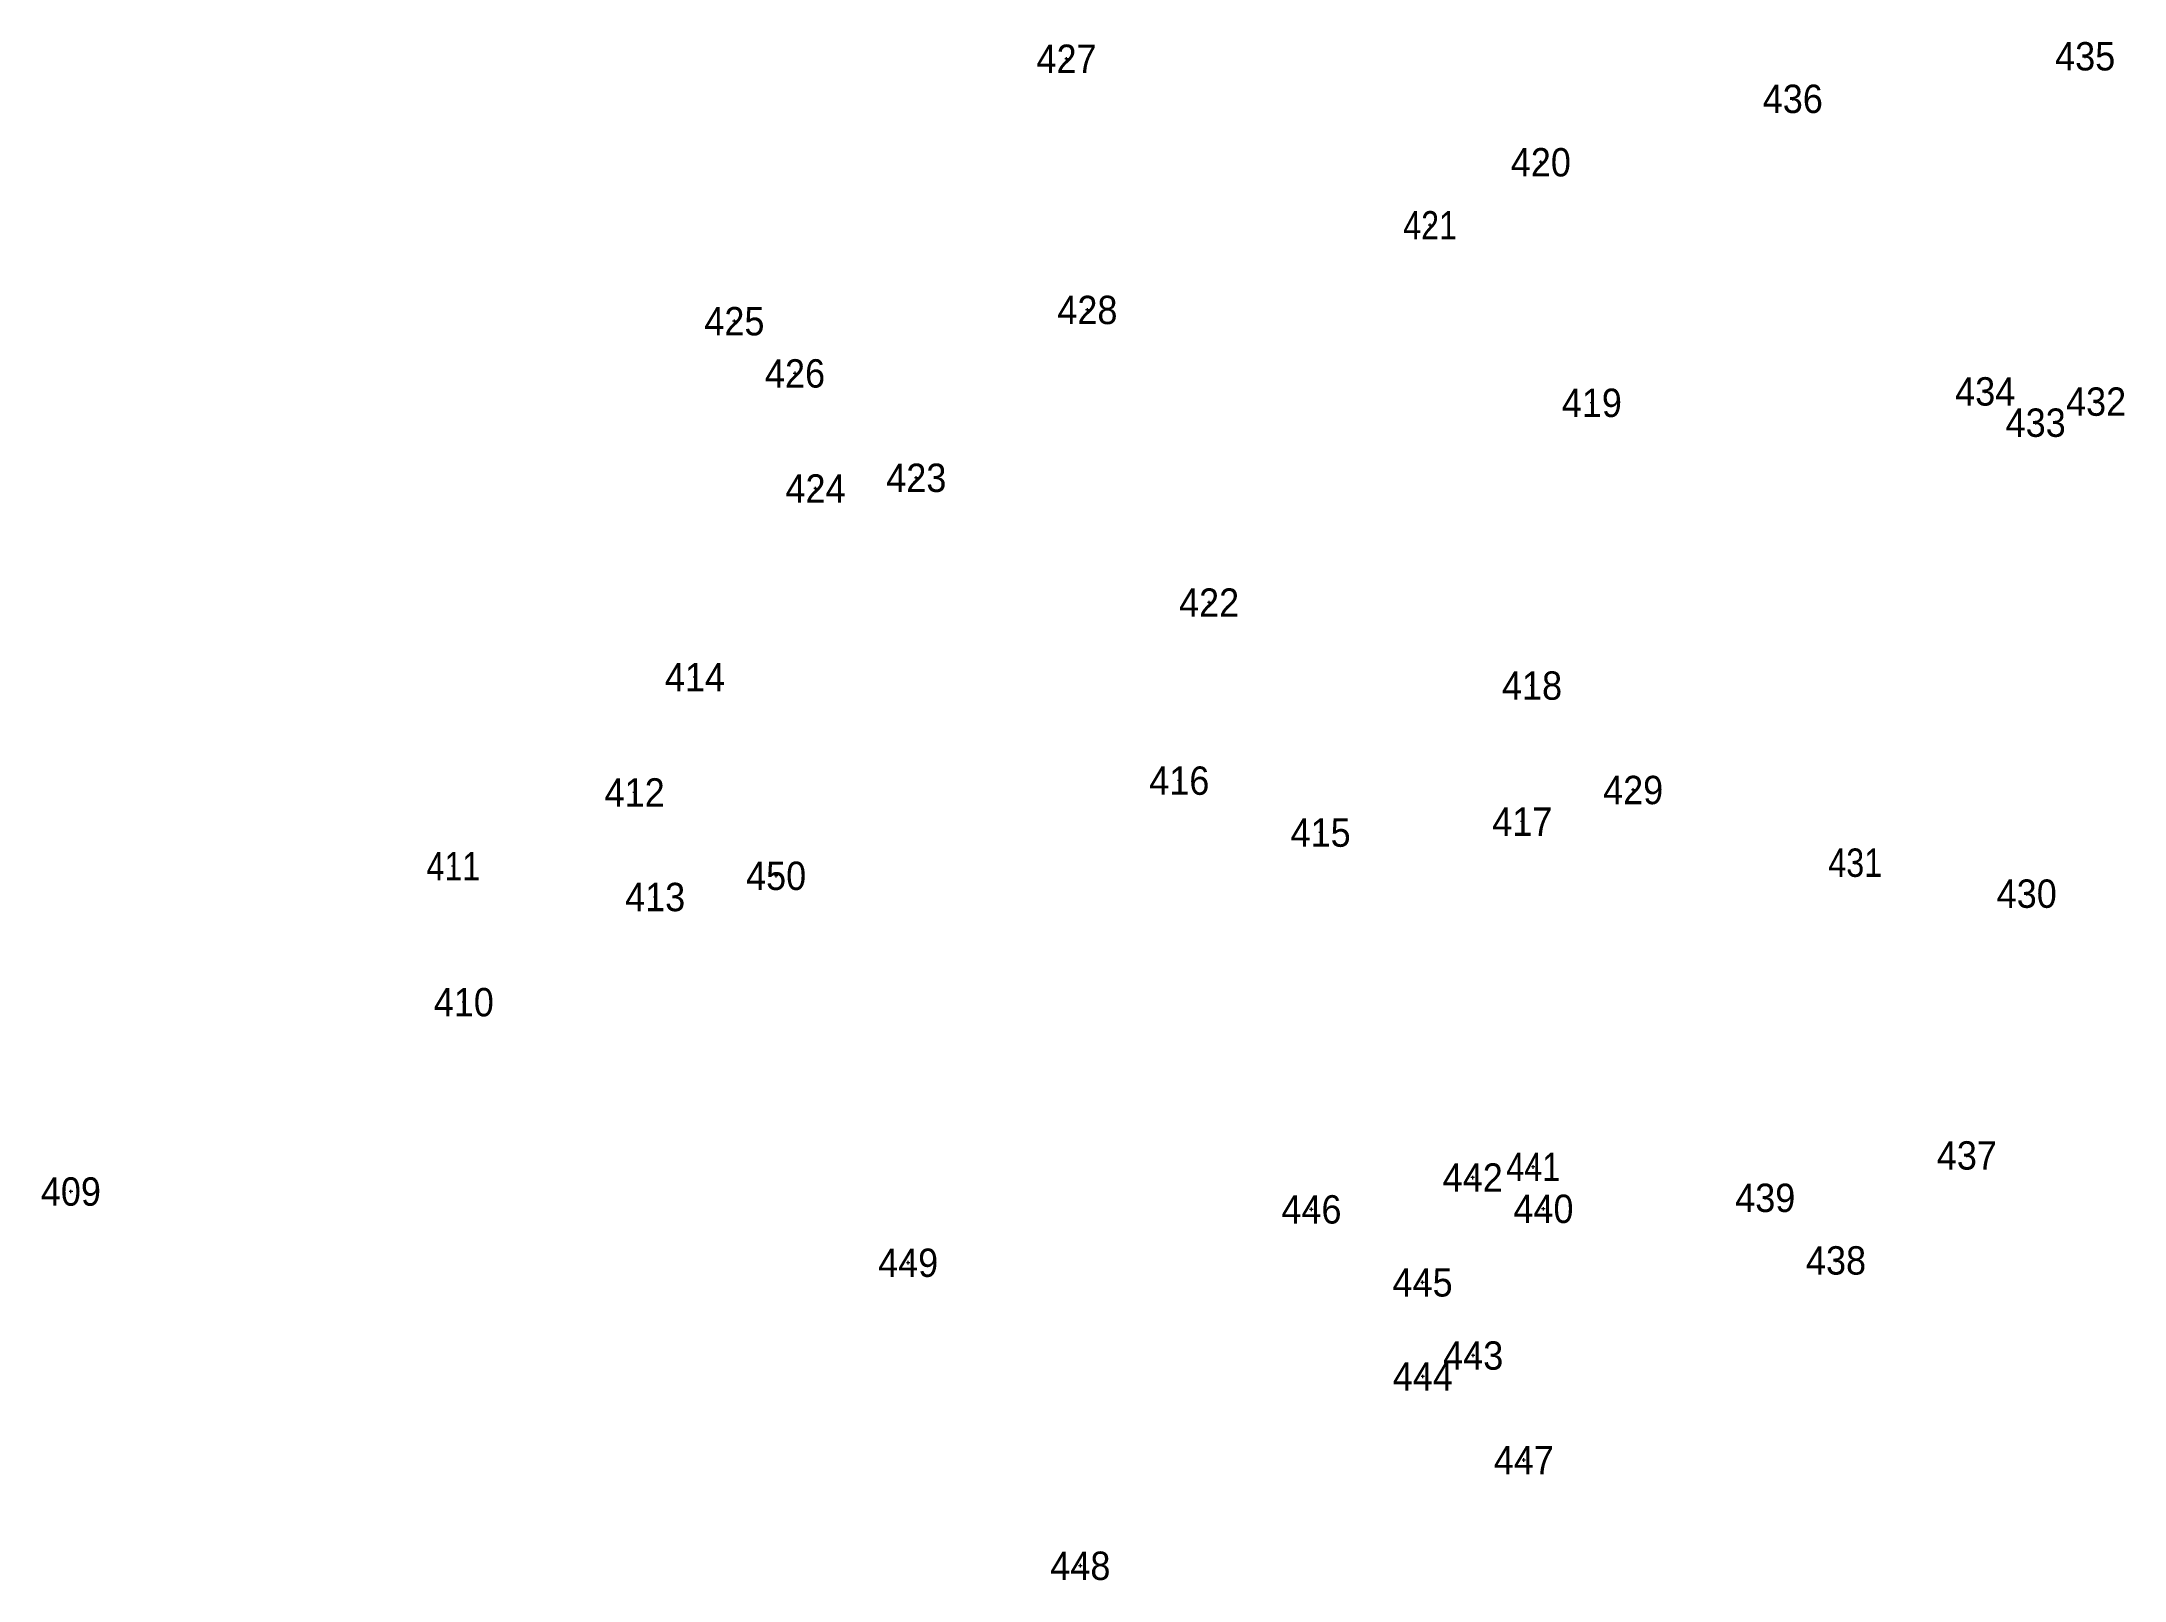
# Model space of a CAD drawing. Header units: metres. Extents: x 551938 to 556775, y 1847899 to 1849752.
# Drawn here: x 551938.2 to 552305.3, y 1847899.3 to 1848170.4 of the extents above; entities that cross this region are included whole.
import ezdxf
from ezdxf.enums import TextEntityAlignment as Align

# ---------------------------------------------------------------- set-up
doc = ezdxf.new("R2010")
doc.units = ezdxf.units.M
doc.header["$LTSCALE"] = 2
doc.layers.add('11', color=7, linetype='Continuous', lineweight=13)
doc.layers.add('12', color=7, linetype='Continuous')

msp = doc.modelspace()

# ---------------------------------------------------------------- texts
at = {"layer": '12'}
for s, width, p in [('427', 0.95, (552118.86, 1848164.92)), ('435', 0.95, (552298.37, 1848165.36)), ('436', 0.95, (552246.845, 1848157.86)), ('420', 0.95, (552202.44, 1848146.68)), ('421', 0.85, (552182.925, 1848135.57)), ('425', 0.95, (552060.32, 1848118.67)), ('428', 0.95, (552122.53, 1848120.66)), ('426', 0.95, (552071.005, 1848109.47)), ('434', 0.95, (552280.75, 1848106.3)), ('419', 0.95, (552211.43, 1848104.29)), ('432', 0.95, (552300.295, 1848104.5)), ('433', 0.95, (552289.65, 1848100.79)), ('424', 0.95, (552074.62, 1848089.19)), ('423', 0.95, (552092.38, 1848091.08)), ('422', 0.95, (552143.975, 1848069.08)), ('414', 0.95, (552053.37, 1848055.94)), ('418', 0.95, (552200.89, 1848054.46)), ('416', 0.95, (552138.725, 1848037.71)), ('412', 0.95, (552042.745, 1848035.63)), ('429', 0.95, (552218.71, 1848036.06)), ('417', 0.95, (552199.17, 1848030.48)), ('415', 0.95, (552163.63, 1848028.55)), ('411', 0.85, (552010.795, 1848022.64)), ('431', 0.85, (552257.845, 1848023.25)), ('450', 0.95, (552067.67, 1848020.94)), ('413', 0.95, (552046.35, 1848017.2)), ('430', 0.95, (552288.07, 1848017.79)), ('410', 0.95, (552012.63, 1847998.67)), ('437', 0.95, (552277.52, 1847971.66)), ('442', 0.95, (552190.435, 1847967.76)), ('441', 0.85, (552201.105, 1847969.63)), ('409', 0.95, (551943.39, 1847965.3)), ('439', 0.95, (552241.99, 1847964.19)), ('446', 0.95, (552162.015, 1847962.15)), ('440', 0.95, (552202.9, 1847962.25)), ('449', 0.95, (552090.94, 1847952.75)), ('438', 0.95, (552254.46, 1847953.16)), ('445', 0.95, (552181.6, 1847949.29)), ('443', 0.95, (552190.52, 1847936.4)), ('444', 0.95, (552181.64, 1847932.69)), ('447', 0.95, (552199.45, 1847917.98)), ('448', 0.95, (552121.29, 1847899.35))]:
    msp.add_text(s, height=5, dxfattribs=dict(at, width=width)).set_placement(p, align=Align.CENTER)

# ---------------------------------------------------------------- linework, layer by layer
at = {"layer": '11'}
for p, q in [((552119.18, 1848167.42), (552118.55, 1848167.42)), ((552118.86, 1848167.11), (552118.86, 1848167.73)), ((552298.69, 1848167.86), (552298.06, 1848167.86)), ((552298.37, 1848167.55), (552298.37, 1848168.17)), ((552247.16, 1848160.36), (552246.54, 1848160.36)), ((552246.85, 1848160.05), (552246.85, 1848160.67)), ((552202.76, 1848149.18), (552202.13, 1848149.18)), ((552202.44, 1848148.87), (552202.44, 1848149.5)), ((552183.23, 1848138.07), (552182.61, 1848138.07)), ((552182.92, 1848137.76), (552182.92, 1848138.38)), ((552122.84, 1848123.16), (552122.21, 1848123.16)), ((552122.53, 1848122.85), (552122.53, 1848123.48)), ((552060.64, 1848121.17), (552060.01, 1848121.17)), ((552060.32, 1848120.86), (552060.32, 1848121.48)), ((552071.32, 1848111.97), (552070.7, 1848111.97)), ((552071.01, 1848111.66), (552071.01, 1848112.28)), ((552281.06, 1848108.8), (552280.43, 1848108.8)), ((552280.75, 1848108.49), (552280.75, 1848109.11)), ((552211.75, 1848106.79), (552211.12, 1848106.79)), ((552211.43, 1848106.48), (552211.43, 1848107.1)), ((552300.61, 1848107), (552299.99, 1848107)), ((552300.3, 1848106.69), (552300.3, 1848107.32)), ((552289.96, 1848103.29), (552289.33, 1848103.29)), ((552289.65, 1848102.98), (552289.65, 1848103.6)), ((552092.7, 1848093.58), (552092.07, 1848093.58)), ((552092.38, 1848093.27), (552092.38, 1848093.89)), ((552074.93, 1848091.69), (552074.3, 1848091.69)), ((552074.62, 1848091.38), (552074.62, 1848092)), ((552144.29, 1848071.58), (552143.67, 1848071.58)), ((552143.98, 1848071.27), (552143.98, 1848071.89)), ((552053.68, 1848058.44), (552053.06, 1848058.44)), ((552053.37, 1848058.13), (552053.37, 1848058.76)), ((552201.2, 1848056.96), (552200.58, 1848056.96)), ((552200.89, 1848056.65), (552200.89, 1848057.28)), ((552043.07, 1848038.13), (552042.44, 1848038.13)), ((552042.75, 1848037.82), (552042.75, 1848038.44)), ((552139.04, 1848040.21), (552138.41, 1848040.21)), ((552138.73, 1848039.9), (552138.73, 1848040.52)), ((552219.02, 1848038.56), (552218.4, 1848038.56)), ((552218.71, 1848038.25), (552218.71, 1848038.88)), ((552163.94, 1848031.05), (552163.32, 1848031.05)), ((552163.63, 1848030.74), (552163.63, 1848031.36)), ((552199.49, 1848032.98), (552198.86, 1848032.98)), ((552199.17, 1848032.67), (552199.17, 1848033.3)), ((552011.1, 1848025.14), (552010.48, 1848025.14)), ((552010.79, 1848024.83), (552010.79, 1848025.45)), ((552067.98, 1848023.44), (552067.36, 1848023.44)), ((552067.67, 1848023.12), (552067.67, 1848023.75)), ((552258.16, 1848025.75), (552257.53, 1848025.75)), ((552257.84, 1848025.44), (552257.84, 1848026.06)), ((552046.66, 1848019.7), (552046.04, 1848019.7)), ((552046.35, 1848019.38), (552046.35, 1848020.01)), ((552288.38, 1848020.29), (552287.76, 1848020.29)), ((552288.07, 1848019.98), (552288.07, 1848020.6)), ((552012.94, 1848001.17), (552012.32, 1848001.17)), ((552012.63, 1848000.86), (552012.63, 1848001.48)), ((552201.41, 1847972.13), (552200.79, 1847972.13)), ((552201.1, 1847971.81), (552201.1, 1847972.44)), ((552277.84, 1847974.16), (552277.21, 1847974.16)), ((552277.52, 1847973.85), (552277.52, 1847974.47)), ((551943.39, 1847967.49), (551943.39, 1847968.12)), ((552190.75, 1847970.26), (552190.13, 1847970.26)), ((552190.44, 1847969.94), (552190.44, 1847970.57)), ((551943.71, 1847967.8), (551943.08, 1847967.8)), ((552162.33, 1847964.65), (552161.7, 1847964.65)), ((552162.02, 1847964.34), (552162.02, 1847964.96)), ((552203.21, 1847964.75), (552202.58, 1847964.75)), ((552202.9, 1847964.44), (552202.9, 1847965.06)), ((552242.31, 1847966.69), (552241.68, 1847966.69)), ((552241.99, 1847966.38), (552241.99, 1847967.01)), ((552091.26, 1847955.25), (552090.63, 1847955.25)), ((552090.94, 1847954.94), (552090.94, 1847955.57)), ((552254.77, 1847955.66), (552254.15, 1847955.66)), ((552254.46, 1847955.35), (552254.46, 1847955.97)), ((552181.91, 1847951.79), (552181.29, 1847951.79)), ((552181.6, 1847951.48), (552181.6, 1847952.1)), ((552190.83, 1847938.9), (552190.21, 1847938.9)), ((552190.52, 1847938.59), (552190.52, 1847939.21)), ((552181.95, 1847935.19), (552181.33, 1847935.19)), ((552181.64, 1847934.88), (552181.64, 1847935.5)), ((552199.76, 1847920.48), (552199.14, 1847920.48)), ((552199.45, 1847920.17), (552199.45, 1847920.79)), ((552121.29, 1847901.53), (552121.29, 1847902.16)), ((552121.6, 1847901.85), (552120.98, 1847901.85))]:
    msp.add_line(p, q, dxfattribs=at)

msp.set_redraw_order([(e.dxf.handle, doc.entitydb.next_handle()) for e in msp.query("TEXT MTEXT ATTDEF DIMENSION ARC_DIMENSION")])  # texts and dimensions are drawn at this point

doc.saveas('drawing.dxf')
